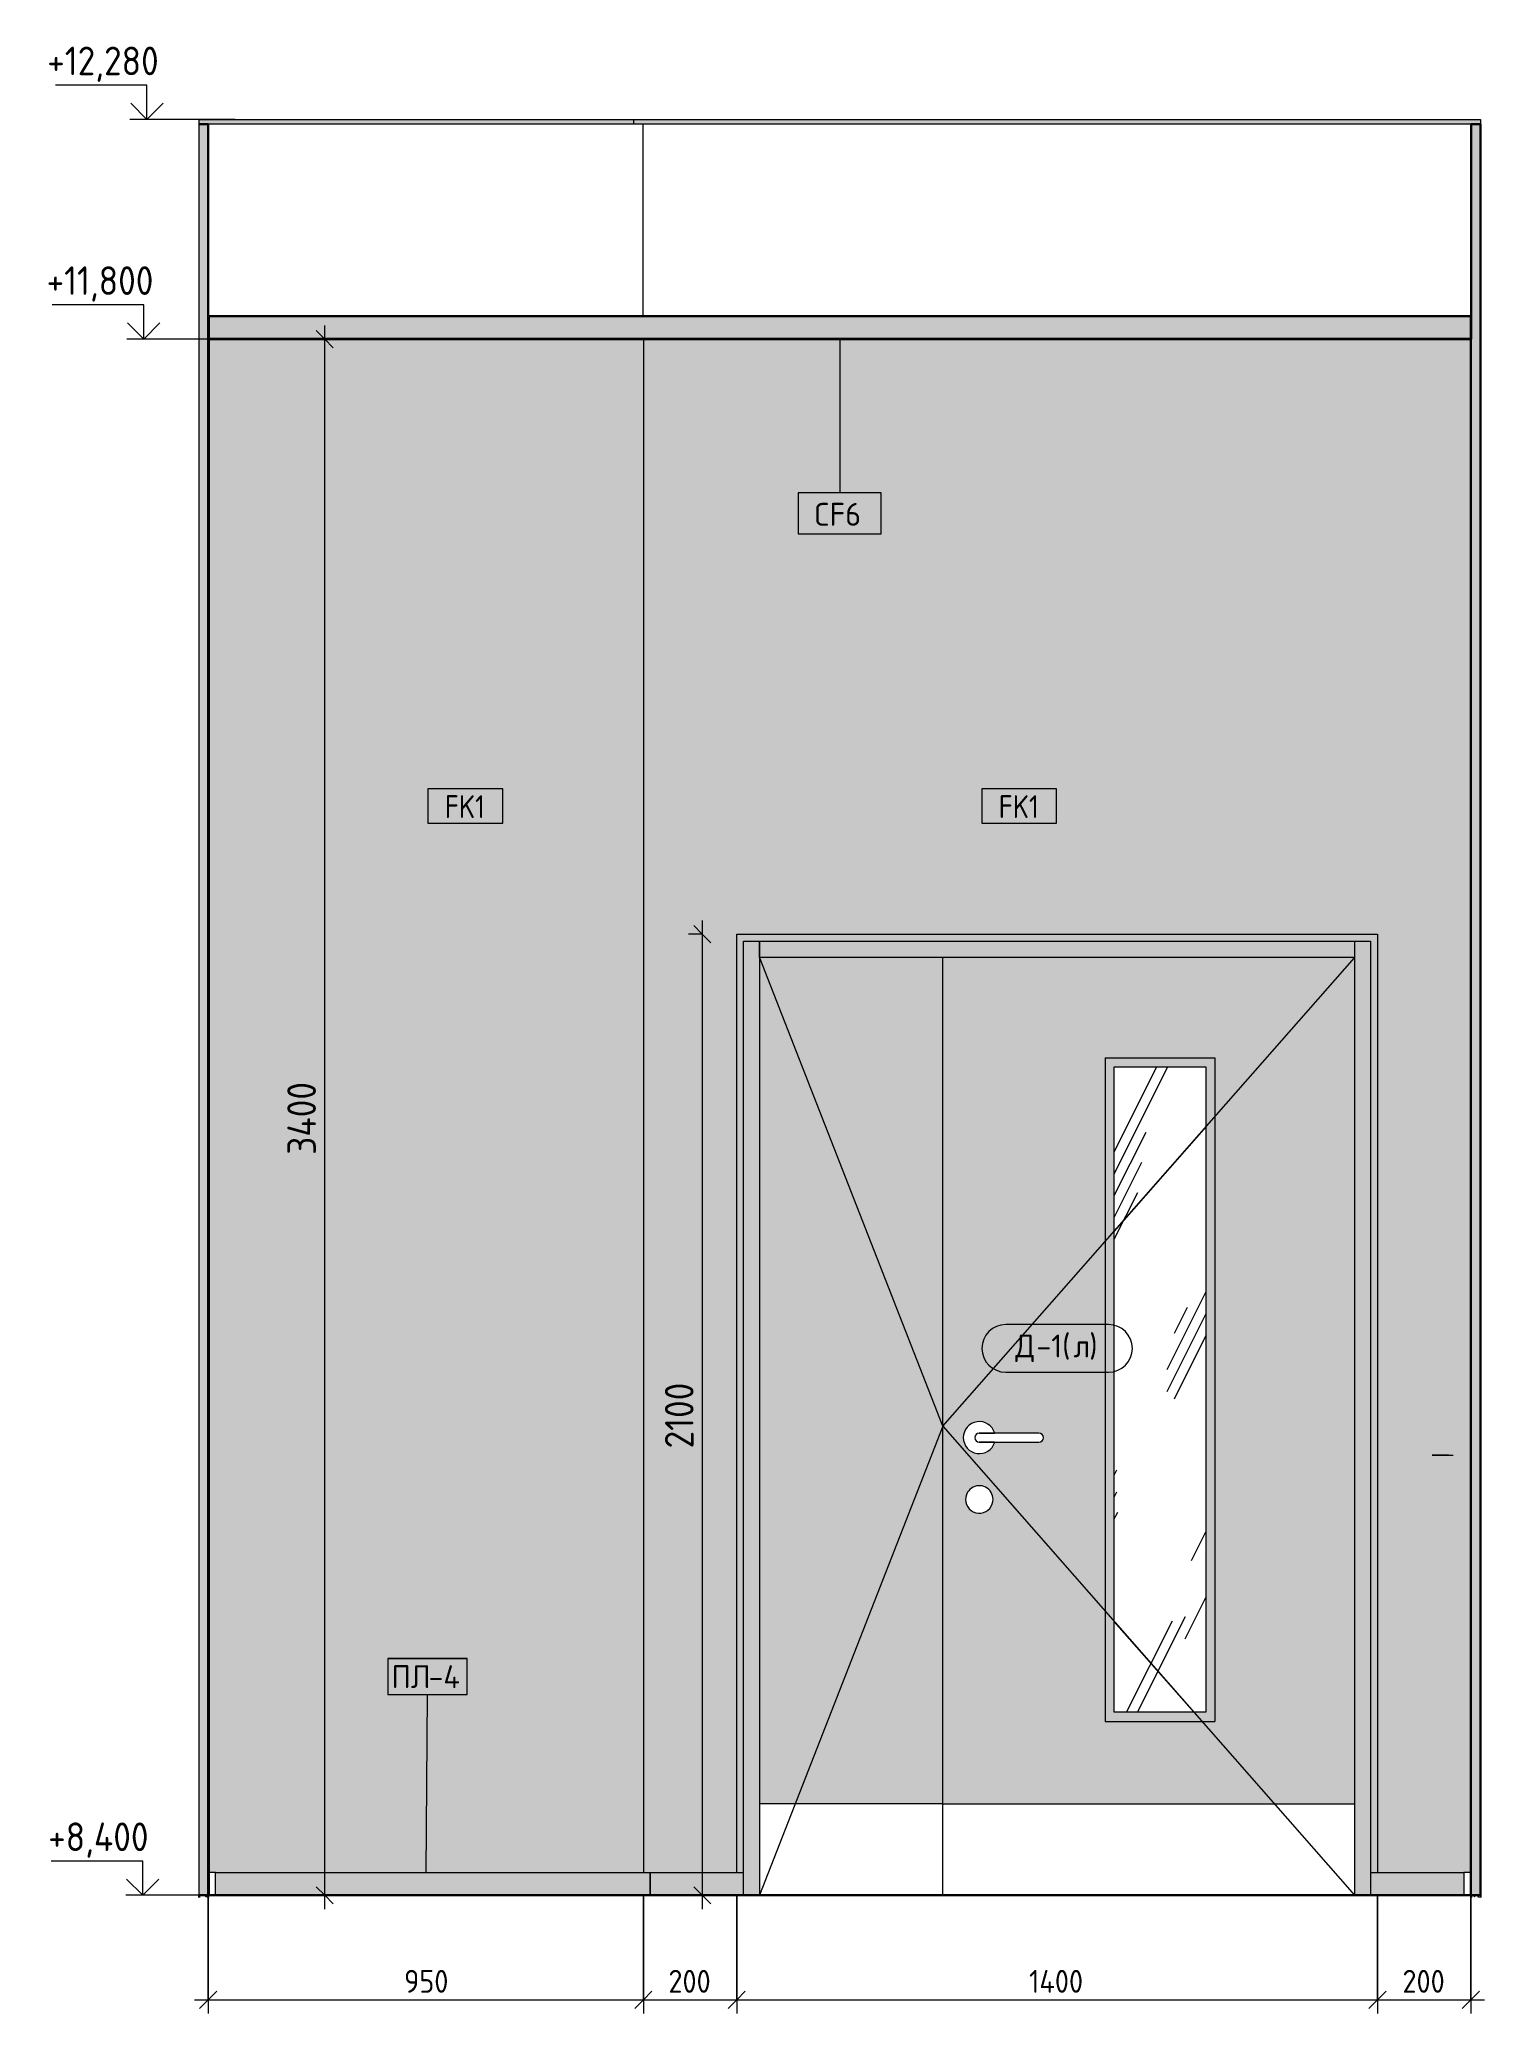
# Model space of a CAD drawing. Header units: millimetres. Extents: x 95091 to 185761, y -1987 to 15323.
# Drawn here: x 154043 to 157200, y 8142 to 12455 of the extents above; entities that cross this region are included whole.
import ezdxf

# ---------------------------------------------------------------- set-up
doc = ezdxf.new("R2010")
doc.units = ezdxf.units.MM
for name, color, linetype, lineweight in [('A-ANNO-DIMS', 7, 'Continuous', 9), ('A-ANNO-DIMS-25', 7, 'Continuous', 9), ('A-CLNG-IDEN', 7, 'Continuous', 9), ('A-DETL', 7, 'Continuous', 9), ('A-DOOR', 7, 'Continuous', 9), ('A-DOOR-FRAM-1', 7, 'Continuous', 9), ('A-DOOR-IDEN', 7, 'Continuous', 9), ('A-FLOR', 7, 'Continuous', 9), ('A-GENM', 7, 'Continuous', 9), ('A-GENM-IDEN', 7, 'Continuous', 9), ('A-WALL-3', 7, 'Continuous', 9), ('A-WALL-IDEN', 7, 'Continuous', 9), ('A-WALL-PATT', 7, 'Continuous', 9), ('G-ANNO-DIMS', 7, 'Continuous', 9), ('G-ANNO-DIMS-1', 7, 'Continuous', 20), ('I-WALL', 7, 'Continuous', 9), ('Q-SPCQ', 7, 'Continuous', 9)]:
    doc.layers.add(name, color=color, linetype=linetype, lineweight=lineweight)
for name, color, linetype, lineweight, true_color in [('A-CLNG-1', 7, 'Continuous', 9, 0x787878), ('A-CLNG-FNSH-1', 7, 'Continuous', 30, 0x3c3c3c), ('A-FLOR-FNSH-1', 7, 'Continuous', 30, 0x3c3c3c), ('A-WALL-4', 7, 'Continuous', 30, 0x3c3c3c), ('A-WALL-FNSH-2', 7, 'Continuous', 30, 0x3c3c3c), ('I-WALL-1', 7, 'Continuous', 9, 0x787878), ('Q-SPCQ-1', 1, 'Continuous', 9, 0xff0000)]:
    doc.layers.add(name, color=color, linetype=linetype, lineweight=lineweight, true_color=true_color)
doc.styles.add('GOST Common_5', font='GOST_Common.ttf', dxfattribs={"width": 0.9, "height": 50})
doc.styles.add('GOST Common_6', font='GOST_Common.ttf', dxfattribs={"height": 50})
doc.styles.add('ISOCPEUR_2', font='isocpeur.ttf', dxfattribs={"width": 0.9, "height": 62.5})
doc.styles.add('ISOCPEUR_3', font='isocpeur.ttf', dxfattribs={"width": 0.9, "height": 50})
doc.dimstyles.new('ISO-2_0_0_9К_Средний_округл2', dxfattribs={"dimscale": 304.8, "dimtxt": 49.799059, "dimasz": 0.123031, "dimexe": 0.098425, "dimexo": 0, "dimgap": 0, "dimtad": 1, "dimdec": 0, "dimrnd": 10, "dimzin": 0, "dimdsep": 46, "dimtxsty": 'ISOCPEUR_3', "dimblk1": 'OBLIQUE', "dimblk2": 'OBLIQUE', "dimsah": 1, "dimcen": 0.09, "dimdle": 0.098425, "dimazin": 0, "dimtfac": 1, "dimtdec": 4, "dimtix": 1, "dimtmove": 0, "dimatfit": 3, "dimfxl": 1, "dimtvp": 1, "dimtolj": 1, "dimtzin": 0, "dimarcsym": 2})
doc.dimstyles.new('ISO-2_5_0_9К_БОЛЬШОЙ_1', dxfattribs={"dimscale": 304.8, "dimtxt": 62.248823, "dimasz": 0.123031, "dimexe": 0.098425, "dimexo": 0.246063, "dimgap": 0, "dimtad": 1, "dimdec": 0, "dimrnd": 10, "dimzin": 0, "dimdsep": 46, "dimtxsty": 'ISOCPEUR_2', "dimblk1": 'OBLIQUE', "dimblk2": 'OBLIQUE', "dimsah": 1, "dimcen": 0.09, "dimdle": 0.098425, "dimazin": 0, "dimtfac": 1, "dimtdec": 4, "dimtix": 1, "dimtmove": 0, "dimatfit": 3, "dimfxl": 1, "dimtvp": 1, "dimtolj": 1, "dimtzin": 0, "dimarcsym": 2})
pattern_1 = [(0, (155950.785, 0), (30.48, 7.62), [2.515, -20.345, 2.515, -20.345, -121.92]), (0, (155950.785, 0), (30.48, 7.62), [-45.72, 2.515, -43.205, 2.515, -20.345, -53.34]), (0, (155950.785, 0), (30.48, 7.62), [-114.3, 2.515, -12.725, 2.515, -35.585]), (120, (155962.215, 3.81), (-21.8391136, 22.5864543), [2.515, -20.345, 2.515, -20.345, -121.92]), (120, (155962.215, 3.81), (-21.8391136, 22.5864543), [-45.72, 2.515, -43.205, 2.515, -20.345, -53.34]), (120, (155962.215, 3.81), (-21.8391136, 22.5864543), [-114.3, 2.515, -12.725, 2.515, -35.585]), (240, (155966.025, 19.05), (-8.6408864, -30.2064543), [2.515, -20.345, 2.515, -20.345, -121.92]), (240, (155966.025, 19.05), (-8.6408864, -30.2064543), [-45.72, 2.515, -43.205, 2.515, -20.345, -53.34]), (240, (155966.025, 19.05), (-8.6408864, -30.2064543), [-114.3, 2.515, -12.725, 2.515, -35.585])]

msp = doc.modelspace()

# ---------------------------------------------------------------- texts
at = {"layer": 'A-CLNG-IDEN', "insert": (155734.8, 11442.3), "char_height": 50, "width": 132.278, "attachment_point": 1, "style": 'GOST Common_6'}
msp.add_mtext('CF6', dxfattribs=at)
at = {"layer": 'A-DOOR-IDEN', "char_height": 50, "attachment_point": 1, "style": 'GOST Common_6'}
for s, insert, width in [('\\fGOST Common|b0|i0|c204|p34|;Д', (156174.7, 9625.3), 56.118), ('-1(', (156221, 9625.3), 98.207), ('\\fGOST Common|b0|i0|c204|p34|;)', (156336.8, 9625.3), 24.051), ('\\fGOST Common|b0|i0|c204|p34|;л', (156302, 9625.3), 42.089)]:
    msp.add_mtext(s, dxfattribs=dict(at, insert=insert, width=width))
at = {"layer": 'A-GENM-IDEN', "char_height": 50, "attachment_point": 1, "style": 'GOST Common_6'}
for s, insert, width in [('ПЛ', (154811.8, 8902.8), 98.207), ('-4', (154892.8, 8902.8), 94.198)]:
    msp.add_mtext(s, dxfattribs=dict(at, insert=insert, width=width))
at = {"layer": 'A-WALL-IDEN', "char_height": 50, "width": 111.835, "attachment_point": 1, "style": 'GOST Common_5'}
for insert in [(154928.3, 10803.6), (156138.6, 10803.6)]:
    msp.add_mtext('FK1', dxfattribs=dict(at, insert=insert))

# ---------------------------------------------------------------- blocks, each defined once
blk = doc.blocks.new('110_Дверь_СКБ_2Ст - Д-1_л_Лестничная клетка EIS60 2-32142534-Развертка 3_42-2')
at = {"layer": 'A-DOOR'}
blk.add_hatch(color=256, dxfattribs=at).paths.add_polyline_path([(-12000, 8600), (-11775, 8600), (-11775, 10450), (-12175, 10450), (-12175, 8600)])
h = blk.add_hatch(color=256, dxfattribs=at)
h.paths.add_polyline_path([(-11775, 8600), (-10875, 8600), (-10875, 10450), (-11775, 10450), (-11775, 8638.2)])
h.paths.add_polyline_path([(-11300, 8800), (-11400, 8800), (-11400, 10210), (-11200, 10210), (-11200, 8800)])
h.paths.add_polyline_path([(-11697.1, 9235.1), (-11704.5, 9236.5), (-11711.2, 9239.8), (-11717.5, 9245.3), (-11721.3, 9250.6), (-11724.1, 9257.6), (-11725, 9265), (-11724, 9272.5), (-11721.3, 9279.5), (-11716.8, 9285.6), (-11710.9, 9290.4), (-11704.1, 9293.6), (-11696.6, 9295), (-11689.1, 9294.4), (-11681.9, 9292), (-11675.6, 9287.9), (-11670.5, 9282.3), (-11667, 9275.6), (-11665.2, 9268.3), (-11665.3, 9260.7), (-11667.3, 9253.5), (-11671, 9247), (-11676.2, 9241.6), (-11682.5, 9237.7), (-11689.7, 9235.5)])
h.paths.add_polyline_path([(-11695.5, 9365), (-11705.4, 9366.7), (-11712.8, 9369.9), (-11719.9, 9375.4), (-11725.4, 9382.7), (-11728.8, 9391), (-11730, 9400), (-11728.8, 9409), (-11725.4, 9417.3), (-11719.9, 9424.6), (-11712.8, 9430.1), (-11704.5, 9433.7), (-11695, 9434.9), (-11686.5, 9434), (-11678.1, 9430.7), (-11670.8, 9425.3), (-11665.1, 9418.3), (-11661.5, 9410), (-11565, 9410), (-11562.4, 9409.7), (-11560, 9408.7), (-11557.9, 9407.1), (-11556.3, 9405), (-11555.3, 9402.6), (-11555, 9400), (-11555.3, 9397.4), (-11556.3, 9395), (-11557.9, 9392.9), (-11560, 9391.3), (-11562.4, 9390.3), (-11565, 9390), (-11661.5, 9390), (-11665.1, 9381.7), (-11670.8, 9374.7), (-11678.1, 9369.3), (-11686.5, 9366), (-11695, 9365.1)])
h = blk.add_hatch(dxfattribs=at)
h.set_pattern_fill('FP_18', color=256, style=0, pattern_type=2)
h.set_pattern_definition([(63.435, (-11777, 31.75), (-255.583, 766.747), [317.5, -190.5, 317.5, -190.5, -403.903]), (63.435, (-11777, 31.75), (-255.583, 766.747), [-1016, 127, -276.903]), (63.435, (-11792.85, 47.6), (-255.583, 766.747), [254, -317.5, 190.5, -190.5, -467.403]), (63.435, (-11792.85, 47.6), (-255.583, 766.747), [-952.5, 222.25, -245.153]), (63.435, (-11792.85, 95.25), (-255.583, 766.747), [190.5, -381, 127, -190.5, -530.903]), (63.435, (-11792.85, 95.25), (-255.583, 766.747), [-889, 285.75, -245.153]), (63.435, (-11745.2, 47.6), (-255.583, 766.747), [190.5, -381, 158.75, -6404.65]), (63.435, (-11697.6, 95.25), (-255.583, 766.747), [95.25, -476.25, 63.5, -6499.9]), (63.435, (-11777, 174.6), (-255.583, 766.747), [63.5, -476.25, 63.5, -254, -562.653]), (63.435, (-11777, 174.6), (-255.583, 766.747), [-857.25, 158.75, -403.903]), (63.435, (-11491.2, 127), (-255.583, 766.747), [317.5, -476.25, 381, -251.503]), (63.435, (-11491.2, 79.4), (-255.583, 766.747), [444.5, -317.5, 476.25, -188.003]), (63.435, (-11459.5, 95.25), (-255.583, 766.747), [508, -254, 381, -276.903]), (63.435, (-11411.85, 142.9), (-255.583, 766.747), [317.5, -444.5, 254, -403.903]), (63.435, (-11459.5, 238.1), (-255.583, 766.747), [158.75, -635, 190.5, -435.653]), (63.435, (-11364.2, 190.5), (-255.583, 766.747), [127, -635, 127, -530.903])])
h.paths.add_polyline_path([(-11300, 8800), (-11200, 8800), (-11200, 10210), (-11400, 10210), (-11400, 8800)])
at = {"layer": 'A-DOOR-FRAM-1'}
for points in [[(-12225, 8450), (-12210, 8450), (-12210, 10485), (-10840, 10485), (-10840, 8450), (-10825, 8450), (-10825, 10500), (-12225, 10500), (-12225, 8881.1)], [(-12197.6, 8400), (-12197.6, 8402), (-12175, 8402), (-12175, 10485), (-12210, 10485), (-12210, 8400)], [(-12000, 10450), (-10875, 10450), (-10875, 10485), (-12175, 10485), (-12175, 10450)], [(-10875, 8402), (-10840, 8402), (-10840, 10485), (-10875, 10485), (-10875, 8409)]]:
    blk.add_hatch(color=256, dxfattribs=at).paths.add_polyline_path(points)
at = {"layer": 'A-DOOR'}
for p, q in [((-11775, 8600), (-11775, 10450)), ((-11775, 8600), (-11775, 10450)), ((-11420, 10230), (-11180, 10230)), ((-11420, 10230), (-11420, 8780)), ((-11180, 10230), (-11180, 8780)), ((-11400, 8800), (-11400, 10210)), ((-11400, 10210), (-11200, 10210)), ((-11200, 10210), (-11200, 8800)), ((-11200, 10078.9), (-11400, 9851.4)), ((-11565, 9410), (-11695, 9410)), ((-11695, 9410), (-11661.5, 9410)), ((-11695, 9390), (-11565, 9390)), ((-11661.5, 9390), (-11695, 9390)), ((-11400, 8997.9), (-11226.2, 8800)), ((-11200, 8800), (-11400, 8800)), ((-11420, 8780), (-11180, 8780)), ((-11775, 8600), (-12175, 8600)), ((-11775, 8600), (-10875, 8600)), ((-11775, 8402), (-11775, 8600)), ((-11775, 8402), (-11775, 8600))]:
    blk.add_line(p, q, dxfattribs=at)
for centre, radius, start, end in [((-11695, 9400), 35, 16.6015, 180), ((-11695, 9400), 10, 90, 270), ((-11695, 9400), 10, 90, 270), ((-11565, 9400), 10, 270, 90), ((-11695, 9400), 35, 180, 343.3985), ((-11695, 9265), 30, 351.8301, 180), ((-11695, 9265), 30, 180, 351.8301)]:
    blk.add_arc(centre, radius, start, end, dxfattribs=at)
at = {"layer": 'A-DOOR-FRAM-1'}
for p, q in [((-12210, 8450), (-12210, 10485)), ((-12210, 10485), (-10840, 10485)), ((-12175, 10450), (-12175, 10485)), ((-12175, 10485), (-12175, 8402)), ((-10875, 10485), (-10875, 10450)), ((-10875, 10485), (-10875, 8402)), ((-10840, 10485), (-10840, 8450)), ((-12175, 10450), (-10875, 10450))]:
    blk.add_line(p, q, dxfattribs=at)
blk = doc.blocks.new('Плинтус - Плинтус светлый _сад_-33412393-Развертка 3_42-2')
at = {"layer": 'A-GENM'}
for p, q in [((-13364, 8450), (-13379, 8450)), ((-13379, 8450), (-13379, 8400)), ((-13364, 8400), (-13364, 8450)), ((-13379, 8400), (-13364, 8400))]:
    blk.add_line(p, q, dxfattribs=at)
blk = doc.blocks.new('Плинтус - Плинтус светлый _сад_-33412394-Развертка 3_42-2')
at = {"layer": 'A-GENM'}
blk.add_hatch(color=256, dxfattribs=at).paths.add_polyline_path([(-12700, 8400), (-12414, 8400), (-12414, 8450), (-13364, 8450), (-13364, 8400), (-13050, 8400)])
for p in [(-13364, 8450), (-12414, 8400)]:
    blk.add_line(p, (-12414, 8450), dxfattribs=at)
blk = doc.blocks.new('Плинтус - Плинтус светлый _сад_-33412395-Развертка 3_42-2')
at = {"layer": 'A-GENM'}
blk.add_line((-12414, 8450), (-12414, 8400), dxfattribs=at)
blk = doc.blocks.new('Плинтус - Плинтус светлый _сад_-33412396-Развертка 3_42-2')
at = {"layer": 'A-GENM'}
blk.add_hatch(color=256, dxfattribs=at).paths.add_polyline_path([(-12414, 8400), (-12210, 8400), (-12210, 8450), (-12414, 8450)])
for p in [(-12414, 8450), (-12210, 8400)]:
    blk.add_line(p, (-12210, 8450), dxfattribs=at)
blk = doc.blocks.new('Плинтус - Плинтус светлый _сад_-V12-Развертка 3_42-2')
at = {"layer": 'A-GENM'}
blk.add_hatch(color=256, dxfattribs=at).paths.add_polyline_path([(-10775, 8400), (-10636, 8400), (-10636, 8450), (-10840, 8450), (-10840, 8400), (-10825, 8400)])
for q in [(-10636, 8450), (-10840, 8402)]:
    blk.add_line((-10840, 8450), q, dxfattribs=at)
blk = doc.blocks.new('Плинтус - Плинтус светлый _сад_-33412397-Развертка 3_42-2')
at = {"layer": 'A-GENM'}
for p, q in [((-10621, 8450), (-10636, 8450)), ((-10636, 8450), (-10636, 8400)), ((-10621, 8400), (-10621, 8450)), ((-10636, 8400), (-10621, 8400))]:
    blk.add_line(p, q, dxfattribs=at)
blk = doc.blocks.new('Дистанционный пожарный извещатель - Монтируемые на перекрытии-30348713-Развертка 3_42-2')
at = {"layer": 'Q-SPCQ'}
for p, q in [((-10669.2, 9361.6), (-10705.5, 9361.6)), ((-10705.5, 9361.6), (-10669.2, 9361.6)), ((-10669.2, 9361.6), (-10659.2, 9361.6)), ((-10669.2, 9361.6), (-10659.2, 9361.6))]:
    blk.add_line(p, q, dxfattribs=at)
blk = doc.blocks.new('Высотные отметки - Стрелка_Верх-17668718-Развертка 3_42-2')
at = {"layer": 'G-ANNO-DIMS'}
for p, q in [((-13514, 12355), (-13714, 12355)), ((-13514, 12280), (-13514, 12355)), ((-13476.1, 12280), (-13551.1, 12280))]:
    blk.add_line(p, q, dxfattribs=at)
at = {"layer": 'G-ANNO-DIMS-1'}
for q in [(-13549.4, 12315.4), (-13478.7, 12315.4)]:
    blk.add_line((-13514, 12280), q, dxfattribs=at)
blk = doc.blocks.new('DIMBLOCK26-Развертка 3_42-2')
at = {"layer": 'A-ANNO-DIMS-25'}
for p, q in [((154411.3, 8400), (154411.3, 8141.8)), ((154411.3, 8171.8), (154411.3, 8400)), ((155362.3, 8400), (155362.3, 8141.8)), ((155362.3, 8171.8), (155362.3, 8400)), ((154381.3, 8171.8), (155362.3, 8171.8))]:
    blk.add_line(p, q, dxfattribs=at)
at = {"layer": 'A-ANNO-DIMS-25', "lineweight": 20}
for p, q in [((154411.3, 8171.8), (154392.5, 8153)), ((154411.3, 8171.8), (154430, 8190.5)), ((155362.3, 8171.8), (155343.5, 8153)), ((155362.3, 8171.8), (155381, 8190.5))]:
    blk.add_line(p, q, dxfattribs=at)
at = {"layer": 'A-ANNO-DIMS-25', "color": 0, "insert": (154839.4, 8237.1), "char_height": 50, "width": 113.772, "attachment_point": 1, "line_spacing_factor": 1.149209, "style": 'ISOCPEUR_3'}
blk.add_mtext('950', dxfattribs=at)
blk = doc.blocks.new('_Oblique')
at = {"color": 0, "linetype": 'ByBlock', "lineweight": -2}
blk.add_line((-0.5, -0.5), (0.5, 0.5), dxfattribs=at)
blk = doc.blocks.new('DIMBLOCK27-Развертка 3_42-2')
at = {"layer": 'A-ANNO-DIMS-25'}
for p, q in [((155362.3, 8400), (155362.3, 8141.8)), ((155362.3, 8171.8), (155362.3, 8400)), ((155566.3, 8400), (155566.3, 8141.8)), ((155566.3, 8171.8), (155566.3, 8400)), ((155362.3, 8171.8), (155566.3, 8171.8))]:
    blk.add_line(p, q, dxfattribs=at)
at = {"layer": 'A-ANNO-DIMS-25', "lineweight": 20}
for p, q in [((155362.3, 8171.8), (155343.5, 8153)), ((155362.3, 8171.8), (155381, 8190.5)), ((155566.3, 8171.8), (155547.5, 8153)), ((155566.3, 8171.8), (155585, 8190.5))]:
    blk.add_line(p, q, dxfattribs=at)
at = {"layer": 'A-ANNO-DIMS-25', "color": 0, "insert": (155416.9, 8237.1), "char_height": 50, "width": 113.772, "attachment_point": 1, "line_spacing_factor": 1.149209, "style": 'ISOCPEUR_3'}
blk.add_mtext('200', dxfattribs=at)
blk = doc.blocks.new('DIMBLOCK28-Развертка 3_42-2')
at = {"layer": 'A-ANNO-DIMS-25'}
for p, q in [((155566.3, 8400), (155566.3, 8141.8)), ((155566.3, 8171.8), (155566.3, 8400)), ((156966.3, 8400), (156966.3, 8141.8)), ((156966.3, 8171.8), (156966.3, 8400)), ((155566.3, 8171.8), (156966.3, 8171.8))]:
    blk.add_line(p, q, dxfattribs=at)
at = {"layer": 'A-ANNO-DIMS-25', "lineweight": 20}
for p, q in [((155566.3, 8171.8), (155547.5, 8153)), ((155566.3, 8171.8), (155585, 8190.5)), ((156966.3, 8171.8), (156947.5, 8153)), ((156966.3, 8171.8), (156985, 8190.5))]:
    blk.add_line(p, q, dxfattribs=at)
at = {"layer": 'A-ANNO-DIMS-25', "color": 0, "insert": (156205, 8237.1), "char_height": 50, "width": 147.099, "attachment_point": 1, "line_spacing_factor": 1.149209, "style": 'ISOCPEUR_3'}
blk.add_mtext('1400', dxfattribs=at)
blk = doc.blocks.new('DIMBLOCK29-Развертка 3_42-2')
at = {"layer": 'A-ANNO-DIMS-25'}
for p, q in [((156966.3, 8400), (156966.3, 8141.8)), ((156966.3, 8171.8), (156966.3, 8400)), ((157170.3, 8400), (157170.3, 8141.8)), ((157170.3, 8171.8), (157170.3, 8400)), ((156966.3, 8171.8), (157200.3, 8171.8))]:
    blk.add_line(p, q, dxfattribs=at)
at = {"layer": 'A-ANNO-DIMS-25', "lineweight": 20}
for p, q in [((156966.3, 8171.8), (156947.5, 8153)), ((156966.3, 8171.8), (156985, 8190.5)), ((157170.3, 8171.8), (157151.5, 8153)), ((157170.3, 8171.8), (157189, 8190.5))]:
    blk.add_line(p, q, dxfattribs=at)
at = {"layer": 'A-ANNO-DIMS-25', "color": 0, "insert": (157020.9, 8237.1), "char_height": 50, "width": 113.772, "attachment_point": 1, "line_spacing_factor": 1.149209, "style": 'ISOCPEUR_3'}
blk.add_mtext('200', dxfattribs=at)
blk = doc.blocks.new('DIMBLOCK30-Развертка 3_42-2')
at = {"layer": 'A-ANNO-DIMS-25'}
for p, q in [((155490.9, 10530), (155490.9, 8370)), ((155491.3, 10500), (155460.9, 10500)), ((155490.9, 10500), (155491.3, 10500)), ((155437.3, 8400), (155520.9, 8400)), ((155490.9, 8400), (155437.3, 8400))]:
    blk.add_line(p, q, dxfattribs=at)
at = {"layer": 'A-ANNO-DIMS-25', "lineweight": 20}
for p, q in [((155490.9, 10500), (155472.2, 10518.7)), ((155490.9, 10500), (155509.7, 10481.2)), ((155490.9, 8400), (155472.2, 8418.8)), ((155490.9, 8400), (155509.7, 8381.3))]:
    blk.add_line(p, q, dxfattribs=at)
at = {"layer": 'A-ANNO-DIMS-25', "color": 0, "insert": (155409.3, 9376.4), "char_height": 62.5, "width": 176.691, "attachment_point": 1, "rotation": 90, "line_spacing_factor": 1.149209, "style": 'ISOCPEUR_2'}
blk.add_mtext('2100', dxfattribs=at)
blk = doc.blocks.new('DIMBLOCK31-Развертка 3_42-2')
at = {"layer": 'A-ANNO-DIMS-25', "lineweight": 20}
for p, q in [((154665.9, 11800), (154647.1, 11818.8)), ((154665.9, 11800), (154684.6, 11781.2)), ((154665.9, 8400), (154647.1, 8418.7)), ((154665.9, 8400), (154684.6, 8381.2))]:
    blk.add_line(p, q, dxfattribs=at)
at = {"layer": 'A-ANNO-DIMS-25'}
for p, q in [((154665.9, 8370), (154665.9, 11830)), ((154714.3, 11800), (154635.9, 11800)), ((154665.9, 11800), (154714.3, 11800)), ((154714.3, 8400), (154635.9, 8400)), ((154665.9, 8400), (154714.3, 8400))]:
    blk.add_line(p, q, dxfattribs=at)
at = {"layer": 'A-ANNO-DIMS-25', "color": 0, "insert": (154584.2, 10018), "char_height": 62.5, "width": 196.802, "attachment_point": 1, "rotation": 90, "line_spacing_factor": 1.149209, "style": 'ISOCPEUR_2'}
blk.add_mtext('3400', dxfattribs=at)
blk = doc.blocks.new('М_потолков - Марка_ Имя типа-25382930-Развертка 3_42-2')
at = {"layer": 'A-CLNG-IDEN'}
for p, q in [((-11909.4, 11464.4), (-12090.6, 11464.4)), ((-12090.6, 11464.4), (-12090.6, 11375)), ((-11909.4, 11375), (-11909.4, 11464.4)), ((-12090.6, 11375), (-11909.4, 11375))]:
    blk.add_line(p, q, dxfattribs=at)
blk = doc.blocks.new('Mark Reiling - Mark Reiling-26174330-Развертка 3_42-2')
at = {"layer": 'A-GENM-IDEN'}
for p, q in [((-12987.7, 8917.8), (-12987.7, 8839)), ((-12987.7, 8917.8), (-12814.2, 8917.8)), ((-12814.2, 8917.8), (-12987.7, 8917.8)), ((-12987.7, 8917.8), (-12987.7, 8839)), ((-12814.2, 8839), (-12814.2, 8917.8)), ((-12814.2, 8839), (-12814.2, 8917.8)), ((-12987.7, 8839), (-12814.2, 8839)), ((-12987.7, 8839), (-12814.2, 8839))]:
    blk.add_line(p, q, dxfattribs=at)
blk = doc.blocks.new('М_двери - Типоразмер_рамка-25223575-Развертка 3_42-2')
at = {"layer": 'A-DOOR-IDEN'}
for p, q in [((-11412.6, 9647), (-11637.4, 9647)), ((-11637.4, 9543), (-11412.6, 9543))]:
    blk.add_line(p, q, dxfattribs=at)
for centre, start, end in [((-11637.4, 9595), 90, 270), ((-11412.6, 9595), 270, 90)]:
    blk.add_arc(centre, 52, start, end, dxfattribs=at)
blk = doc.blocks.new('М_стена_0001 - Типоразмер_без рамки-25382661-Развертка 3_42-2')
at = {"layer": 'A-WALL-IDEN'}
for p, q in [((-11526.1, 10817.2), (-11689.4, 10817.2)), ((-11689.4, 10817.2), (-11689.4, 10742.2)), ((-11526.1, 10742.2), (-11526.1, 10817.2)), ((-11689.4, 10742.2), (-11526.1, 10742.2))]:
    blk.add_line(p, q, dxfattribs=at)

# ---------------------------------------------------------------- dimensions: what is measured, and where the dimension line sits
at = {"layer": 'A-ANNO-DIMS'}
for base, p1, p2, override, picture, middle in [((154665.9, 11800), (154639.3, 8400), (154639.3, 11800), {"dimpost": '<>', "dimfxl": 3400}, 'DIMBLOCK31-Развертка 3_42-2', (154634.6, 10100)), ((155490.9, 8400), (155566.3, 10500), (155362.3, 8400), {"dimpost": '<>', "dimfxl": 2109.885305}, 'DIMBLOCK30-Развертка 3_42-2', (155459.7, 9450))]:
    dim = msp.add_linear_dim(base=base, p1=p1, p2=p2, angle=90, dimstyle='ISO-2_5_0_9К_БОЛЬШОЙ_1', override=override, dxfattribs=at)
    dim.commit()
    dim.dimension.update_dxf_attribs({"geometry": picture, "text_midpoint": middle})
for base, p1, p2, override, picture, middle in [((155362.3, 8171.8), (154411.3, 8400), (155362.3, 8400), {"dimpost": '<>', "dimfxl": 951}, 'DIMBLOCK26-Развертка 3_42-2', (154886.8, 8196.8)), ((155566.3, 8171.8), (155362.3, 8400), (155566.3, 8400), {"dimpost": '<>', "dimfxl": 204}, 'DIMBLOCK27-Развертка 3_42-2', (155464.3, 8196.8)), ((156966.3, 8171.8), (155566.3, 8400), (156966.3, 8400), {"dimpost": '<>', "dimfxl": 1400}, 'DIMBLOCK28-Развертка 3_42-2', (156266.3, 8196.8)), ((157170.3, 8171.8), (156966.3, 8400), (157170.3, 8400), {"dimpost": '<>', "dimfxl": 204}, 'DIMBLOCK29-Развертка 3_42-2', (157068.3, 8196.8))]:
    dim = msp.add_linear_dim(base=base, p1=p1, p2=p2, dimstyle='ISO-2_0_0_9К_Средний_округл2', override=override, dxfattribs=at)
    dim.commit()
    dim.dimension.update_dxf_attribs({"geometry": picture, "text_midpoint": middle})

# ---------------------------------------------------------------- hatches: boundary and pattern name
at = {"layer": 'A-CLNG-1'}
msp.add_hatch(color=256, dxfattribs=at).paths.add_polyline_path([(155787.4, 11800), (157170.3, 11800), (157170.3, 11850), (154412.3, 11850), (154412.3, 11800), (155441.2, 11800)])
at = {"layer": 'A-FLOR'}
msp.add_hatch(color=256, dxfattribs=at).paths.add_polyline_path([(156928.8, 8400), (156951.3, 8400), (156951.3, 8402), (155593.7, 8401.7), (155593.7, 8400), (156916.3, 8400)])
at = {"layer": 'A-WALL-PATT'}
for points in [[(155226.1, 8450), (155361.3, 8450), (155361.3, 11800), (154412.3, 11800), (154412.3, 8450), (155091.2, 8450)], [(155362.3, 8450), (155362.3, 11800), (155361.3, 11800), (155361.3, 8450)], [(155566.3, 8450), (155566.3, 10500), (156966.3, 10500), (156966.3, 8450), (157170.3, 8450), (157170.3, 11800), (155362.3, 11800), (155362.3, 8450), (155441.2, 8450)]]:
    msp.add_hatch(color=256, dxfattribs=at).paths.add_polyline_path(points)
at = {"layer": 'I-WALL'}
for points in [[(155341.3, 12270), (155341.3, 12280), (154391.3, 12280), (154391.3, 12270), (155091.2, 12270)], [(155878.8, 12270), (157191.3, 12270), (157191.3, 12280), (155341.3, 12280), (155341.3, 12270), (155791.3, 12270)]]:
    msp.add_hatch(color=256, dxfattribs=at).paths.add_polyline_path(points)
at = {"layer": 'I-WALL-1'}
h = msp.add_hatch(dxfattribs=at)
h.set_pattern_fill('FP_19', color=256, style=0, pattern_type=2)
h.set_pattern_definition(pattern_1)
h.paths.add_polyline_path([(154391.3, 8400), (154411.3, 8400), (154411.3, 12270), (154391.3, 12270), (154391.3, 8516.8)])
h = msp.add_hatch(dxfattribs=at)
h.set_pattern_fill('FP_19', color=256, style=0, pattern_type=2)
h.set_pattern_definition(pattern_1)
h.paths.add_polyline_path([(157191.3, 8400), (157191.3, 12270), (157171.3, 12270), (157171.3, 8400)])
h = msp.add_hatch(dxfattribs=at)
h.set_pattern_fill('FP_19', color=256, style=0, pattern_type=2)
h.set_pattern_definition(pattern_1)
h.paths.add_polyline_path([(154391.3, 8395.4), (154411.3, 8395.4), (154411.3, 8400), (154391.3, 8400)])
h = msp.add_hatch(dxfattribs=at)
h.set_pattern_fill('FP_19', color=256, style=0, pattern_type=2)
h.set_pattern_definition(pattern_1)
h.paths.add_polyline_path([(157171.7, 8395.4), (157191.3, 8395.4), (157191.3, 8400), (157171.3, 8400), (157171.3, 8395.4)])

# ---------------------------------------------------------------- linework, layer by layer
at = {"layer": 'A-CLNG-FNSH-1'}
for p, q in [((157170.3, 11850), (154412.3, 11850)), ((154412.3, 11850), (154412.3, 11800)), ((157170.3, 11800), (157170.3, 11850)), ((157170.3, 11801), (154412.3, 11801)), ((154412.3, 11800), (157170.3, 11800))]:
    msp.add_line(p, q, dxfattribs=at)
at = {"layer": 'A-CLNG-IDEN'}
msp.add_line((155791.3, 11800), (155791.3, 11464.4), dxfattribs=at)
at = {"layer": 'A-DETL'}
for q in [(155616.3, 10450), (156916.3, 10448.4), (155616.3, 8400), (156916.3, 8400)]:
    msp.add_line((156016.3, 9425), q, dxfattribs=at)
at = {"layer": 'A-FLOR'}
for p, q in [((154391.2, 12280), (157191.3, 12280)), ((155593.7, 8402), (156951.3, 8402)), ((155593.7, 8400), (155593.7, 8402)), ((156951.3, 8402), (156951.3, 8400))]:
    msp.add_line(p, q, dxfattribs=at)
at = {"layer": 'A-FLOR-FNSH-1'}
for p, q in [((157191.3, 8400), (154391.3, 8400)), ((157191.3, 8395.4), (157191.3, 8400))]:
    msp.add_line(p, q, dxfattribs=at)
at = {"layer": 'A-GENM-IDEN'}
msp.add_line((154887.3, 8450), (154890.3, 8838), dxfattribs=at)
at = {"layer": 'A-WALL-3'}
for p, q in [((154391.3, 8400), (154391.3, 12270)), ((157171.3, 11800), (157171.3, 8400))]:
    msp.add_line(p, q, dxfattribs=at)
at = {"layer": 'A-WALL-4'}
for p, q in [((154411.3, 12270), (154391.3, 12270)), ((154411.3, 8395.4), (154411.3, 12270)), ((157191.3, 12270), (157171.3, 12270)), ((157171.3, 12270), (157171.3, 11800)), ((157191.3, 8400), (157191.3, 12270)), ((154391.3, 8400), (154391.3, 8395.4)), ((157171.3, 8400), (157171.3, 8395.4))]:
    msp.add_line(p, q, dxfattribs=at)
at = {"layer": 'A-WALL-FNSH-2'}
for p, q in [((154412.3, 11800), (154411.3, 11800)), ((154412.3, 8400), (154412.3, 11800)), ((157171.3, 11800), (157170.3, 11800)), ((157170.3, 11800), (157170.3, 8400))]:
    msp.add_line(p, q, dxfattribs=at)
at = {"layer": 'G-ANNO-DIMS'}
for p, q in [((154470.3, 12280), (154277.2, 12280)), ((154478.6, 11800), (154270.6, 11800)), ((154479.5, 8400), (154268.1, 8400))]:
    msp.add_line(p, q, dxfattribs=at)
at = {"layer": 'I-WALL'}
for p, q in [((154391.3, 12270), (154391.3, 12280)), ((157171.3, 12270), (154411.3, 12270)), ((155341.3, 12270), (155341.3, 12280)), ((155361.3, 12270), (155361.3, 11850)), ((157191.3, 12280), (157191.3, 12270)), ((155362.3, 11800), (155362.3, 8450)), ((155566.3, 8450), (155566.3, 10500)), ((155566.3, 10500), (156966.3, 10500)), ((156966.3, 10500), (156966.3, 8450))]:
    msp.add_line(p, q, dxfattribs=at)

# ---------------------------------------------------------------- block references
at = {"layer": 'A-CLNG-IDEN'}
msp.add_blockref('М_потолков - Марка_ Имя типа-25382930-Развертка 3_42-2', (167791.3, 0), dxfattribs=at)
at = {"layer": 'A-DOOR'}
msp.add_blockref('110_Дверь_СКБ_2Ст - Д-1_л_Лестничная клетка EIS60 2-32142534-Развертка 3_42-2', (167791.3, 0), dxfattribs=at)
at = {"layer": 'A-DOOR-IDEN'}
msp.add_blockref('М_двери - Типоразмер_рамка-25223575-Развертка 3_42-2', (167791.3, 0), dxfattribs=at)
at = {"layer": 'A-GENM'}
for name in ['Плинтус - Плинтус светлый _сад_-33412393-Развертка 3_42-2', 'Плинтус - Плинтус светлый _сад_-33412394-Развертка 3_42-2', 'Плинтус - Плинтус светлый _сад_-33412395-Развертка 3_42-2', 'Плинтус - Плинтус светлый _сад_-33412396-Развертка 3_42-2', 'Плинтус - Плинтус светлый _сад_-V12-Развертка 3_42-2', 'Плинтус - Плинтус светлый _сад_-33412397-Развертка 3_42-2']:
    msp.add_blockref(name, (167791.3, 0), dxfattribs=at)
at = {"layer": 'A-GENM-IDEN'}
msp.add_blockref('Mark Reiling - Mark Reiling-26174330-Развертка 3_42-2', (167791.3, 0), dxfattribs=at)
at = {"layer": 'A-WALL-IDEN'}
for p in [(166580.9, 0), (167791.3, 0)]:
    msp.add_blockref('М_стена_0001 - Типоразмер_без рамки-25382661-Развертка 3_42-2', p, dxfattribs=at)
at = {"layer": 'G-ANNO-DIMS'}
for p in [(167791.3, 0), (167784.6, -480), (167782.1, -3880)]:
    msp.add_blockref('Высотные отметки - Стрелка_Верх-17668718-Развертка 3_42-2', p, dxfattribs=at)
at = {"layer": 'Q-SPCQ-1'}
msp.add_blockref('Дистанционный пожарный извещатель - Монтируемые на перекрытии-30348713-Развертка 3_42-2', (167791.3, 0), dxfattribs=at)
msp.add_blockref('Дистанционный пожарный извещатель - Монтируемые на перекрытии-30348713-Развертка 3_42-2', (167791.3, 0), dxfattribs=at)

msp.set_redraw_order([(e.dxf.handle, doc.entitydb.next_handle()) for e in msp.query("TEXT MTEXT ATTDEF DIMENSION ARC_DIMENSION")])  # texts and dimensions are drawn at this point

# ---------------------------------------------------------------- next in the draw order: texts
at = {"layer": 'G-ANNO-DIMS', "char_height": 62.5, "attachment_point": 1, "line_spacing_factor": 1.149209, "style": 'ISOCPEUR_2', "bg_fill": 3, "box_fill_scale": 1.25, "bg_fill_color": 256, "bg_fill_true_color": 13158600, "bg_fill_transparency": 0}
for s, insert, width in [('+12,280', (154059.6, 12439.2), 288.318), ('+11,800', (154058.2, 11959.2), 275.62), ('+8,400', (154061.6, 8559.2), 261.428)]:
    msp.add_mtext(s, dxfattribs=dict(at, insert=insert, width=width))

doc.saveas('drawing.dxf')
